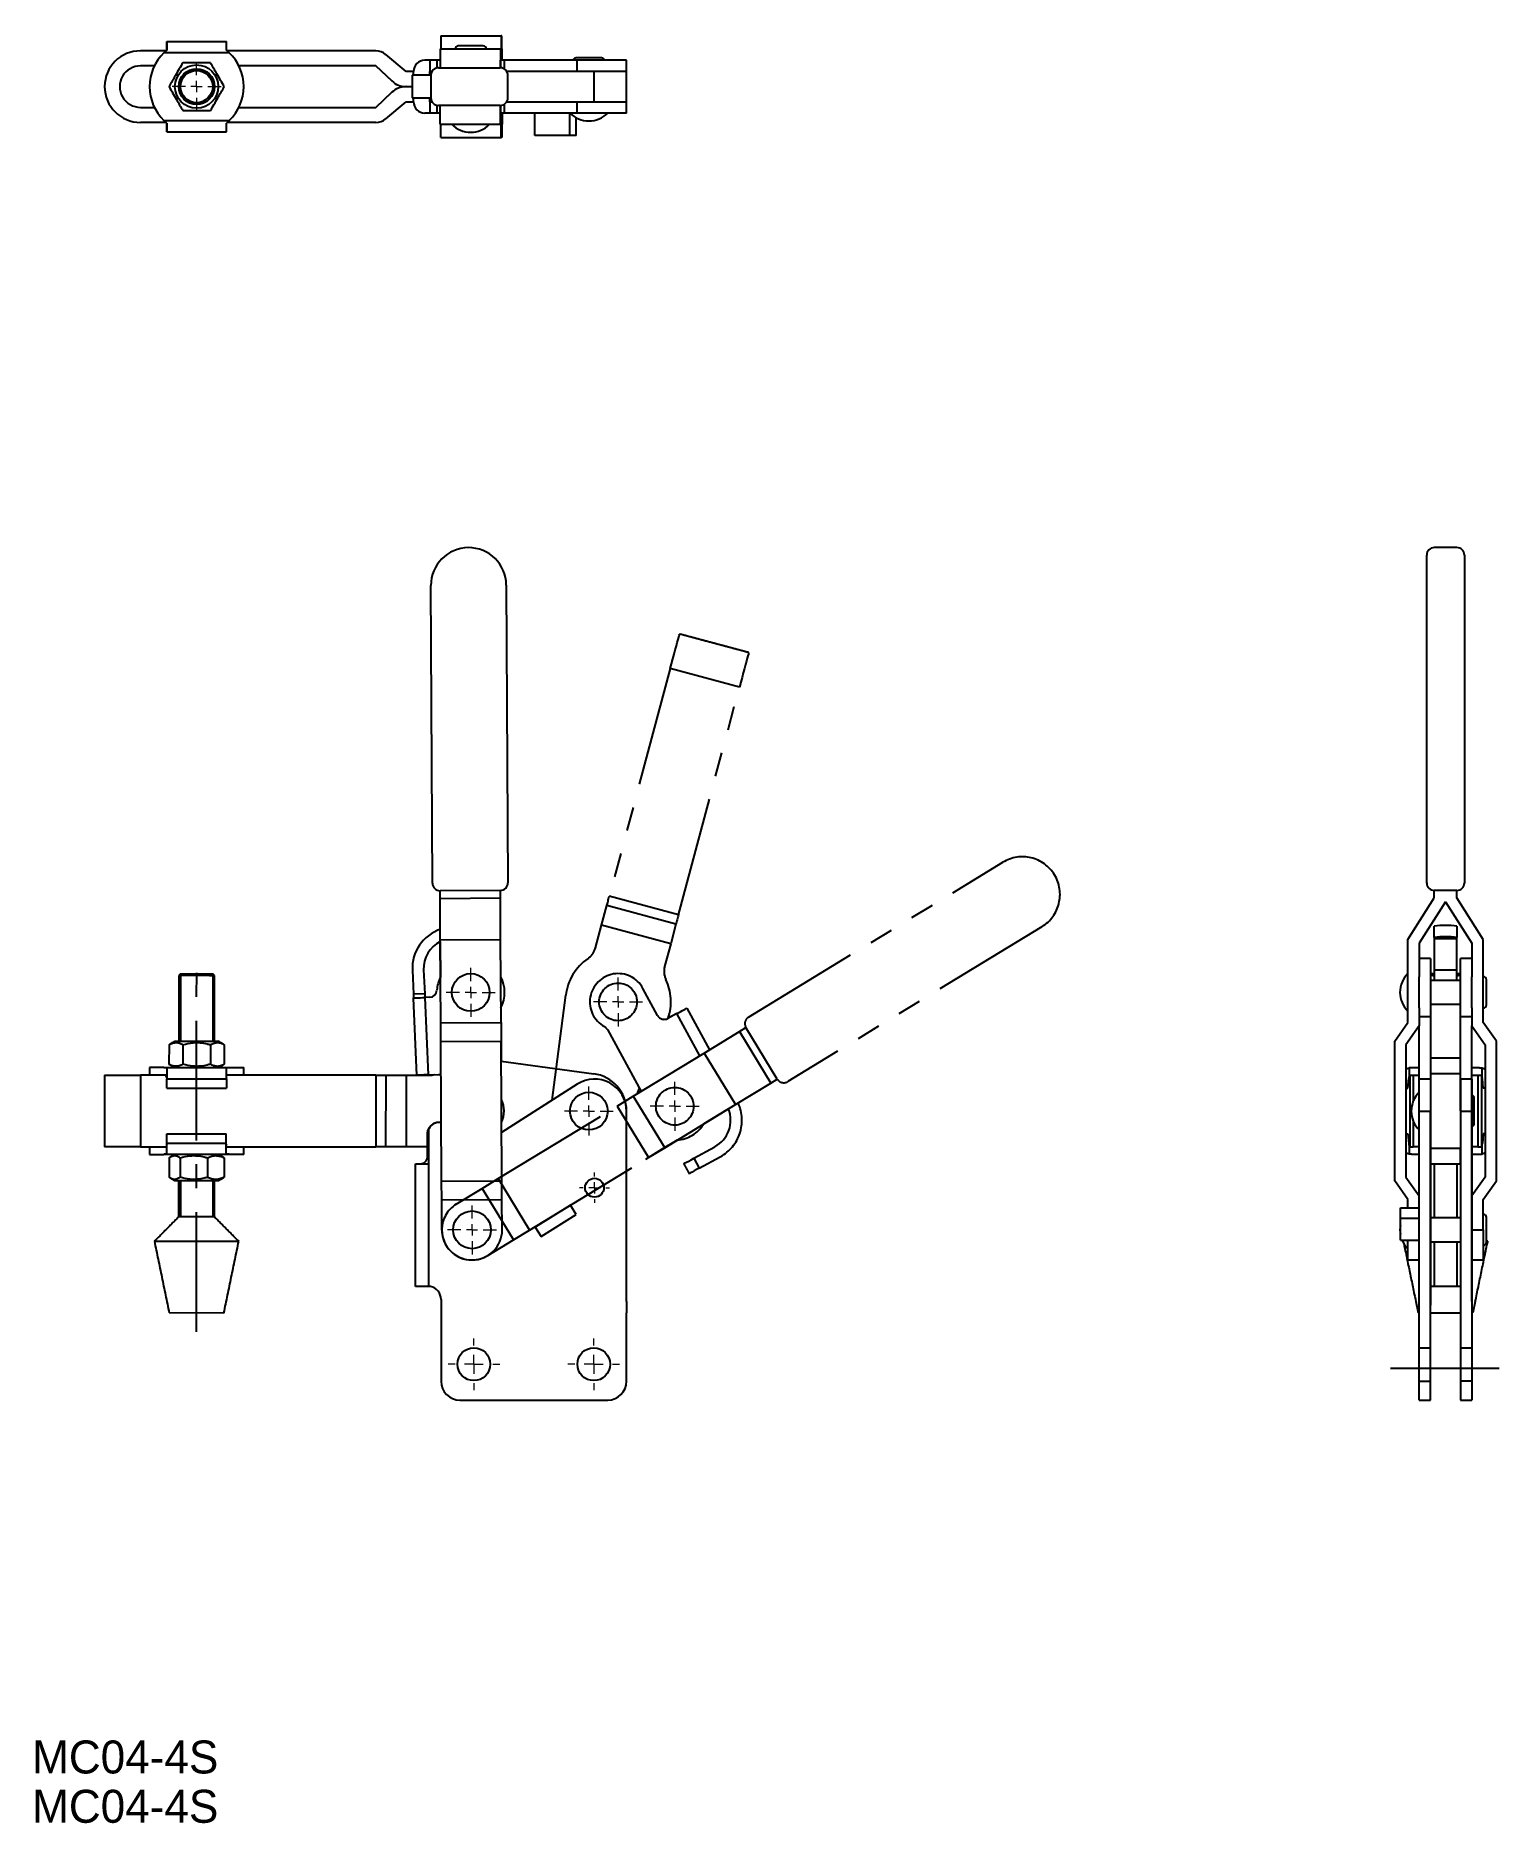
# Model space of a CAD drawing. Header units: millimetres. Extents: x 31 to 420, y 24 to 498.
import ezdxf

# ---------------------------------------------------------------- set-up
doc = ezdxf.new("R2010")
doc.units = ezdxf.units.MM
for name, pattern in [('CENTER', [50.8, 31.75, -6.35, 6.35, -6.35]), ('DASHED', [19.05, 12.7, -6.35]), ('PHANTOM', [63.5, 31.75, -6.35, 6.35, -6.35, 6.35, -6.35])]:
    doc.linetypes.add(name, pattern=pattern)
doc.layers.add('CENTER', color=1, linetype='CENTER')
doc.styles.get("Standard").update_dxf_attribs({"font": 'GOTHIC.TTF'})

msp = doc.modelspace()

# ---------------------------------------------------------------- texts
at = {"color": 7, "linetype": 'Continuous', "char_height": 8.75, "width": 416.2086, "attachment_point": 1}
for insert in [(30.19, 45.65), (30.19, 32.57)]:
    msp.add_mtext('MC04-4S', dxfattribs=dict(at, insert=insert))

# ---------------------------------------------------------------- blocks, each defined once
blk = doc.blocks.new('SW_CENTERMARKSYMBOL_0')
at = {"color": 0, "linetype": 'Continuous', "lineweight": 0}
for p, q in [((0, 3), (0, 6.5)), ((-3, 0), (-6.5, 0)), ((0, 0), (-1.5, 0)), ((0, 0), (0, 1.5)), ((0, 0), (0, -1.5)), ((0, 0), (1.5, 0)), ((3, 0), (6.5, 0)), ((0, -3), (0, -6.5))]:
    blk.add_line(p, q, dxfattribs=at)
blk = doc.blocks.new('SW_CENTERMARKSYMBOL_1')
at = {"color": 0, "linetype": 'Continuous', "lineweight": 0}
for p, q in [((0, 3), (0, 6.5)), ((-3, 0), (-6.5, 0)), ((0, 0), (-1.5, 0)), ((0, 0), (0, 1.5)), ((0, 0), (0, -1.5)), ((0, 0), (1.5, 0)), ((3, 0), (6.5, 0)), ((0, -3), (0, -6.5))]:
    blk.add_line(p, q, dxfattribs=at)
blk = doc.blocks.new('SW_CENTERMARKSYMBOL_2')
at = {"color": 0, "linetype": 'Continuous', "lineweight": 0}
for p, q in [((0, 3), (0, 6.5)), ((-3, 0), (-6.5, 0)), ((0, 0), (-1.5, 0)), ((0, 0), (0, 1.5)), ((0, 0), (0, -1.5)), ((0, 0), (1.5, 0)), ((3, 0), (6.5, 0)), ((0, -3), (0, -6.5))]:
    blk.add_line(p, q, dxfattribs=at)
blk = doc.blocks.new('SW_CENTERMARKSYMBOL_3')
at = {"color": 0, "linetype": 'Continuous', "lineweight": 0}
for p, q in [((-3, 0), (-4, 0)), ((0, 0), (-1.5, 0)), ((0, 3), (0, 4)), ((0, 0), (0, 1.5)), ((0, 0), (0, -1.5)), ((0, 0), (1.5, 0)), ((3, 0), (4, 0)), ((0, -3), (0, -4))]:
    blk.add_line(p, q, dxfattribs=at)
blk = doc.blocks.new('SW_CENTERMARKSYMBOL_4')
at = {"color": 0, "linetype": 'Continuous', "lineweight": 0}
for p, q in [((0, 5), (0, 6.85)), ((-5, 0), (-6.85, 0)), ((0, 0), (-2.5, 0)), ((0, 0), (0, 2.5)), ((0, 0), (0, -2.5)), ((0, 0), (2.5, 0)), ((5, 0), (6.85, 0)), ((0, -5), (0, -6.85))]:
    blk.add_line(p, q, dxfattribs=at)
blk = doc.blocks.new('SW_CENTERMARKSYMBOL_5')
at = {"color": 0, "linetype": 'Continuous', "lineweight": 0}
for p, q in [((0, 5), (0, 6.85)), ((-5, 0), (-6.85, 0)), ((0, 0), (-2.5, 0)), ((0, 0), (0, 2.5)), ((0, 0), (0, -2.5)), ((0, 0), (2.5, 0)), ((5, 0), (6.85, 0)), ((0, -5), (0, -6.85))]:
    blk.add_line(p, q, dxfattribs=at)

# ---------------------------------------------------------------- linework, layer by layer
at = {"color": 7, "linetype": 'Continuous'}
for p, q in [((65.72, 493.93), (58.93, 493.93)), ((58.93, 493.93), (58.93, 493.93)), ((82.52, 493.43), (65.17, 493.43)), ((65.96, 494.13), (65.95, 494.13)), ((65.96, 494.43), (65.96, 496.43)), ((65.96, 496.43), (65.96, 496.43)), ((65.96, 496.43), (65.96, 496.43)), ((65.96, 496.43), (81.73, 496.43)), ((65.96, 496.43), (65.96, 494.43)), ((65.96, 496.43), (65.96, 496.43)), ((65.96, 494.43), (65.96, 494.43)), ((65.96, 494.21), (65.96, 494.43)), ((65.96, 494.43), (65.96, 494.21)), ((65.96, 494.21), (65.96, 494.21)), ((65.96, 494.13), (65.96, 494.13)), ((121.43, 493.93), (81.96, 493.93)), ((138.51, 494.43), (138.47, 489.43)), ((138.51, 494.43), (154.51, 494.43)), ((138.65, 497.93), (138.62, 494.43)), ((138.65, 497.93), (154.65, 497.93)), ((149.91, 495.25), (143.26, 495.25)), ((154.51, 494.43), (154.47, 489.43)), ((154.62, 494.43), (154.51, 494.43)), ((154.65, 497.93), (154.62, 494.43)), ((154.85, 497.93), (154.65, 497.93)), ((154.87, 494.43), (154.85, 497.93)), ((154.92, 494.43), (154.87, 494.43)), ((154.92, 491.43), (154.92, 494.43)), ((62.62, 489.93), (58.93, 489.93)), ((70.18, 490.78), (70.18, 490.78)), ((121.43, 489.93), (85.07, 489.93)), ((125.65, 485.93), (121.43, 489.93)), ((121.43, 489.93), (125.65, 485.93)), ((129.43, 488.43), (124.01, 492.99)), ((135.69, 491.43), (134.4, 491.43)), ((135.69, 491.43), (135.69, 488.43)), ((137.6, 491.43), (135.69, 491.43)), ((138.48, 491.43), (137.6, 491.43)), ((137.6, 491.43), (137.6, 489.39)), ((138.01, 489.43), (154.01, 489.43)), ((154.01, 489.43), (154.43, 489.43)), ((154.5, 489.43), (154.51, 491.43)), ((154.51, 491.43), (154.56, 491.43)), ((155.58, 491.43), (154.56, 491.43)), ((155.41, 491.43), (154.63, 491.43)), ((174.83, 491.43), (155.58, 491.43)), ((181.24, 492.05), (174.59, 492.05)), ((174.83, 488.43), (174.83, 491.43)), ((187.92, 491.43), (174.83, 491.43)), ((187.92, 488.43), (187.92, 491.43)), ((66.52, 484.43), (66.51, 484.43)), ((125.65, 485.93), (125.65, 485.93)), ((131.4, 488.43), (129.43, 488.43)), ((129.43, 484.43), (129.43, 484.43)), ((129.43, 484.43), (131.08, 484.43)), ((136.01, 487.43), (131.08, 487.43)), ((134.09, 487.43), (134.08, 487.43)), ((134.36, 487.43), (134.09, 487.43)), ((135.64, 488.43), (135.64, 487.43)), ((136.27, 488.43), (135.69, 488.43)), ((179.25, 488.43), (156.16, 488.43)), ((156.43, 481.43), (156.43, 487.43)), ((179.25, 488.43), (179.25, 480.43)), ((187.92, 488.43), (179.25, 488.43)), ((121.43, 478.93), (125.65, 482.92)), ((125.65, 482.92), (121.43, 478.93)), ((124.01, 475.87), (129.43, 480.43)), ((125.65, 482.92), (125.65, 482.92)), ((129.43, 480.43), (131.4, 480.43)), ((131.08, 481.43), (136.01, 481.43)), ((134.08, 481.43), (134.09, 481.43)), ((134.09, 481.43), (134.36, 481.43)), ((135.64, 481.43), (135.64, 480.43)), ((135.69, 480.43), (135.69, 477.43)), ((135.69, 480.43), (136.27, 480.43)), ((137.6, 479.47), (137.6, 477.43)), ((154.01, 479.43), (138.01, 479.43)), ((138.51, 474.43), (138.47, 479.43)), ((154.43, 479.43), (154.01, 479.43)), ((154.51, 474.43), (154.47, 479.43)), ((154.5, 479.43), (154.51, 477.43)), ((156.16, 480.43), (179.25, 480.43)), ((174.83, 477.43), (174.83, 480.43)), ((179.25, 480.43), (187.92, 480.43)), ((187.92, 477.43), (187.92, 480.43)), ((58.93, 478.93), (62.62, 478.93)), ((65.72, 474.93), (58.93, 474.93)), ((58.93, 474.93), (58.93, 474.93)), ((65.17, 475.43), (82.52, 475.43)), ((65.95, 474.73), (65.96, 474.73)), ((65.96, 474.73), (65.96, 474.73)), ((65.96, 474.43), (65.96, 474.65)), ((65.96, 474.65), (65.96, 474.43)), ((65.96, 474.65), (65.96, 474.65)), ((65.96, 472.43), (65.96, 474.43)), ((65.96, 474.43), (65.96, 474.43)), ((65.96, 474.43), (65.96, 472.43)), ((70.18, 478.08), (70.18, 478.08)), ((121.43, 474.93), (81.96, 474.93)), ((85.07, 478.93), (121.43, 478.93)), ((135.69, 477.43), (134.4, 477.43)), ((137.6, 477.43), (135.69, 477.43)), ((138.48, 477.43), (137.6, 477.43)), ((138.51, 474.43), (154.51, 474.43)), ((138.65, 470.93), (138.62, 474.43)), ((154.51, 477.43), (154.56, 477.43)), ((154.62, 474.43), (154.51, 474.43)), ((155.58, 477.43), (154.56, 477.43)), ((154.65, 470.93), (154.62, 474.43)), ((155.41, 477.43), (154.63, 477.43)), ((154.87, 474.43), (154.85, 470.93)), ((154.92, 474.43), (154.87, 474.43)), ((154.92, 477.43), (154.92, 474.43)), ((174.83, 477.43), (155.58, 477.43)), ((163.58, 471.43), (163.58, 477.43)), ((172.91, 471.43), (172.91, 477.43)), ((174.6, 471.43), (174.6, 476.16)), ((187.92, 477.43), (174.83, 477.43)), ((65.96, 472.43), (65.96, 472.43)), ((65.96, 472.43), (65.96, 472.43)), ((65.96, 472.43), (81.73, 472.43)), ((65.96, 472.43), (65.96, 472.43)), ((138.65, 470.93), (154.65, 470.93)), ((154.85, 470.93), (154.65, 470.93)), ((172.91, 471.43), (163.58, 471.43)), ((174.6, 471.43), (172.91, 471.43)), ((400.26, 352.17), (400.26, 360.12)), ((400.26, 352.17), (400.26, 360.12)), ((410.26, 360.12), (410.26, 352.17)), ((410.26, 360.12), (410.26, 352.17)), ((136.43, 273.07), (136.01, 352.07)), ((136.43, 273.07), (136.01, 352.07)), ((156.01, 352.18), (156.43, 273.18)), ((156.01, 352.18), (156.43, 273.18)), ((400.26, 273.17), (400.26, 352.17)), ((400.26, 273.17), (400.26, 352.17)), ((410.26, 352.17), (410.26, 273.17)), ((410.26, 352.17), (410.26, 273.17)), ((154.44, 271.17), (138.44, 271.08)), ((154.44, 271.17), (138.44, 271.08)), ((138.45, 269.08), (138.44, 271.08)), ((138.45, 269.08), (138.44, 271.08)), ((154.45, 269.17), (154.44, 271.17)), ((154.45, 269.17), (154.44, 271.17)), ((400.26, 273.08), (400.26, 273.17)), ((400.26, 273.08), (400.26, 273.17)), ((408.26, 271.17), (402.26, 271.17)), ((402.26, 269.17), (402.26, 271.17)), ((408.26, 271.17), (402.26, 271.17)), ((402.26, 269.17), (402.26, 271.17)), ((408.26, 269.17), (408.26, 271.17)), ((408.26, 269.17), (408.26, 271.17)), ((410.26, 273.17), (410.26, 273.08)), ((410.26, 273.17), (410.26, 273.08)), ((138.45, 269.08), (154.45, 269.17)), ((138.45, 269.08), (154.45, 269.17)), ((138.51, 258.08), (138.45, 269.08)), ((154.51, 258.17), (154.45, 269.17)), ((395.26, 258.17), (402.26, 269.17)), ((395.26, 258.17), (402.26, 269.17)), ((405.26, 268.19), (398.26, 257.19)), ((405.26, 268.19), (412.26, 257.19)), ((405.26, 268.11), (405.26, 268.19)), ((405.26, 268.11), (405.26, 268.19)), ((415.26, 258.17), (408.26, 269.17)), ((415.26, 258.17), (408.26, 269.17)), ((402.26, 258.72), (402.26, 261.72)), ((402.26, 258.72), (402.26, 261.72)), ((408.26, 261.72), (408.26, 258.72)), ((408.26, 261.72), (408.26, 258.72)), ((138.51, 258.08), (154.51, 258.17)), ((138.51, 258.08), (154.51, 258.17)), ((138.62, 236.08), (138.51, 258.08)), ((138.62, 236.08), (138.51, 258.08)), ((138.51, 257.62), (138.51, 257.11)), ((138.51, 257.62), (138.51, 257.11)), ((138.51, 257.11), (138.56, 248.21)), ((154.62, 236.17), (154.51, 258.17)), ((395.26, 236.17), (395.26, 258.17)), ((395.26, 236.17), (395.26, 258.17)), ((398.26, 257.19), (398.26, 248.29)), ((398.26, 257.19), (398.26, 248.29)), ((402.26, 258.72), (402.26, 258.45)), ((402.26, 258.72), (402.26, 258.45)), ((402.26, 258.45), (408.26, 258.45)), ((402.26, 258.45), (402.26, 250.12)), ((402.26, 258.45), (402.26, 250.12)), ((408.26, 258.45), (408.26, 258.72)), ((408.26, 258.45), (408.26, 258.72)), ((408.26, 250.12), (408.26, 258.45)), ((408.26, 250.12), (408.26, 258.45)), ((412.26, 257.19), (412.26, 248.29)), ((412.26, 257.19), (412.26, 248.29)), ((415.26, 236.17), (415.26, 258.17)), ((415.26, 236.17), (415.26, 258.17)), ((401.26, 253.13), (401.26, 237.68)), ((401.26, 253.13), (401.26, 237.68)), ((409.26, 237.68), (409.26, 253.13)), ((409.26, 237.68), (409.26, 253.13)), ((131.09, 250), (131.36, 243.63)), ((131.09, 250), (131.36, 243.63)), ((134.09, 250.12), (134.36, 243.76)), ((134.09, 250.12), (134.36, 243.76)), ((398.26, 240.04), (398.26, 248.29)), ((398.26, 240.04), (398.26, 248.29)), ((402.26, 250.12), (408.26, 250.12)), ((402.26, 250.12), (402.26, 247.28)), ((402.26, 250.12), (402.26, 247.28)), ((408.26, 247.28), (408.26, 250.12)), ((408.26, 247.28), (408.26, 250.12)), ((412.26, 240.04), (412.26, 248.29)), ((412.26, 240.04), (412.26, 248.29)), ((416.08, 240.8), (416.08, 247.45)), ((416.08, 240.8), (416.08, 247.45)), ((134.36, 243.76), (131.36, 243.63)), ((134.36, 243.76), (131.36, 243.63)), ((131.4, 242.63), (131.4, 242.64)), ((131.4, 242.63), (131.4, 242.64)), ((132.27, 222.14), (131.4, 242.63)), ((132.27, 222.14), (131.4, 242.63)), ((135.69, 242.82), (134.4, 242.77)), ((135.69, 242.82), (134.4, 242.77)), ((134.4, 242.77), (135.27, 222.27)), ((134.4, 242.77), (135.27, 222.27)), ((398.26, 240.04), (398.26, 235.22)), ((398.26, 240.04), (398.26, 235.22)), ((401.26, 237.68), (398.26, 237.68)), ((401.26, 237.68), (398.26, 237.68)), ((401.26, 237.68), (401.26, 226.03)), ((401.26, 237.68), (401.26, 226.03)), ((412.26, 237.68), (409.26, 237.68)), ((409.26, 226.03), (409.26, 237.68)), ((412.26, 237.68), (409.26, 237.68)), ((409.26, 226.03), (409.26, 237.68)), ((412.26, 240.04), (412.26, 235.22)), ((412.26, 240.04), (412.26, 235.22)), ((138.62, 236.08), (154.62, 236.17)), ((138.65, 231.08), (138.62, 236.08)), ((138.65, 231.08), (138.62, 236.08)), ((154.62, 236.17), (154.63, 235.22)), ((154.63, 235.22), (154.66, 230.22)), ((154.63, 235.22), (154.66, 230.22)), ((391.76, 231.17), (395.26, 236.17)), ((391.76, 231.17), (395.26, 236.17)), ((398.26, 235.22), (394.76, 230.22)), ((398.26, 235.21), (398.26, 235.22)), ((398.26, 235.21), (398.26, 235.22)), ((398.26, 221.13), (398.26, 235.21)), ((398.26, 221.12), (398.26, 235.21)), ((412.26, 235.22), (415.76, 230.22)), ((412.26, 235.21), (412.26, 235.22)), ((412.26, 235.21), (412.26, 235.22)), ((412.26, 221.13), (412.26, 235.21)), ((412.26, 221.12), (412.26, 235.21)), ((418.76, 231.17), (415.26, 236.17)), ((418.76, 231.17), (415.26, 236.17)), ((66.52, 230.25), (66.51, 225.07)), ((66.52, 230.25), (66.51, 225.07)), ((70.18, 230.25), (70.18, 225.07)), ((70.18, 230.25), (70.18, 225.07)), ((77.51, 230.24), (77.51, 225.07)), ((77.51, 230.24), (77.51, 225.07)), ((81.18, 230.24), (81.18, 225.07)), ((81.18, 230.24), (81.18, 225.07)), ((138.65, 231.08), (154.65, 231.17)), ((138.65, 231.08), (154.65, 231.17)), ((138.85, 194.08), (138.65, 231.08)), ((138.85, 194.08), (138.65, 231.08)), ((154.85, 194.17), (154.65, 231.17)), ((154.85, 194.17), (154.65, 231.17)), ((154.66, 230.22), (154.68, 225.85)), ((154.66, 230.22), (154.68, 225.85)), ((391.76, 194.17), (391.76, 231.17)), ((391.76, 194.17), (391.76, 231.17)), ((394.76, 230.22), (394.76, 195.11)), ((394.76, 230.22), (394.76, 195.11)), ((415.76, 230.22), (415.76, 195.11)), ((415.76, 230.22), (415.76, 195.11)), ((418.76, 194.17), (418.76, 231.17)), ((418.76, 194.17), (418.76, 231.17)), ((65.17, 224.16), (82.52, 224.16)), ((65.17, 224.16), (82.52, 224.16)), ((154.68, 225.85), (179.25, 222.54)), ((154.68, 225.85), (179.25, 222.54)), ((395.56, 224.07), (395.56, 221.56)), ((395.56, 224.07), (395.56, 221.56)), ((401.26, 226.03), (401.26, 222.54)), ((401.26, 226.03), (401.26, 222.54)), ((409.26, 222.54), (409.26, 226.03)), ((409.26, 222.54), (409.26, 226.03)), ((414.96, 221.56), (414.96, 224.07)), ((414.96, 221.56), (414.96, 224.07)), ((58.93, 222.16), (58.93, 203.16)), ((65.72, 222.16), (58.93, 222.16)), ((58.93, 222.16), (58.93, 203.16)), ((65.72, 222.16), (58.93, 222.16)), ((65.96, 221.16), (81.73, 221.16)), ((65.96, 218.76), (65.96, 221.16)), ((65.96, 218.76), (65.96, 221.16)), ((65.96, 218.76), (81.73, 218.76)), ((65.96, 218.76), (81.73, 218.76)), ((81.73, 221.16), (81.73, 218.76)), ((81.73, 221.16), (81.73, 218.76)), ((121.43, 222.14), (81.97, 222.16)), ((121.43, 222.14), (81.97, 222.16)), ((121.43, 222.14), (121.43, 203.14)), ((121.43, 222.14), (121.43, 203.14)), ((124.01, 222.14), (124, 203.14)), ((124.01, 222.14), (124, 203.14)), ((124.01, 222.14), (129.43, 222.14)), ((124.01, 222.14), (129.43, 222.14)), ((129.43, 222.14), (129.43, 203.14)), ((129.43, 222.14), (135.64, 222.14)), ((129.43, 222.14), (129.43, 203.14)), ((129.43, 222.14), (135.64, 222.14)), ((135.27, 222.27), (137.99, 222.38)), ((135.27, 222.27), (137.99, 222.38)), ((135.27, 222.27), (137.06, 222.34)), ((135.27, 222.27), (137.06, 222.34)), ((174.83, 219.79), (154.78, 206.93)), ((394.76, 218.76), (395.26, 218.76)), ((394.76, 218.76), (395.26, 218.76)), ((395.26, 218.76), (395.48, 221.24)), ((395.26, 218.76), (395.48, 221.24)), ((395.76, 222.14), (395.76, 222.16)), ((395.76, 222.14), (395.76, 222.16)), ((395.76, 222.14), (395.76, 203.14)), ((395.76, 222.14), (395.76, 203.14)), ((396.7, 222.14), (398.26, 222.14)), ((396.7, 222.14), (396.7, 215.33)), ((396.7, 222.14), (396.7, 215.33)), ((398.26, 222.38), (398.26, 222.38)), ((398.26, 222.27), (398.26, 222.38)), ((398.26, 222.38), (398.26, 222.38)), ((398.26, 222.27), (398.26, 222.38)), ((398.26, 212.63), (398.26, 221.13)), ((398.26, 212.62), (398.26, 221.12)), ((409.26, 222.54), (401.26, 222.54)), ((401.26, 222.54), (401.26, 212.63)), ((401.26, 222.54), (401.26, 212.46)), ((409.26, 212.66), (409.26, 222.54)), ((409.26, 221.12), (409.26, 212.62)), ((412.26, 222.38), (412.26, 222.38)), ((412.26, 222.27), (412.26, 222.38)), ((412.26, 222.38), (412.26, 222.38)), ((412.26, 222.27), (412.26, 222.38)), ((412.26, 222.14), (413.82, 222.14)), ((412.26, 222.14), (413.82, 222.14)), ((412.26, 212.63), (412.26, 221.13)), ((412.26, 221.12), (412.26, 212.62)), ((413.82, 222.14), (413.82, 203.14)), ((413.82, 222.14), (413.82, 203.14)), ((414.76, 222.14), (414.76, 222.16)), ((414.76, 222.14), (414.76, 222.16)), ((414.76, 222.14), (414.76, 203.14)), ((414.76, 222.14), (414.76, 203.14)), ((415.26, 218.76), (415.04, 221.24)), ((415.26, 218.76), (415.04, 221.24)), ((415.76, 218.76), (415.26, 218.76)), ((415.76, 218.76), (415.26, 218.76)), ((409.26, 218.01), (409.26, 218.01)), ((409.26, 216.94), (409.26, 216.94)), ((412.88, 215.95), (412.88, 215.96)), ((412.88, 215.95), (412.88, 215.96)), ((412.88, 209.3), (412.88, 215.95)), ((412.88, 209.3), (412.88, 215.95)), ((187.92, 162.13), (187.92, 212.63)), ((396.7, 209.93), (396.7, 203.14)), ((396.7, 209.93), (396.7, 203.14)), ((398.26, 162.13), (398.26, 212.63)), ((398.26, 212.63), (401.26, 212.63)), ((398.26, 140.97), (398.26, 212.62)), ((401.26, 212.63), (401.26, 161.13)), ((401.26, 140.97), (401.26, 212.46)), ((409.26, 212.63), (412.26, 212.63)), ((409.26, 212.63), (409.26, 161.13)), ((409.26, 212.62), (409.26, 140.97)), ((409.26, 209.48), (409.26, 208.17)), ((412.26, 162.13), (412.26, 212.63)), ((412.26, 212.62), (412.26, 140.97)), ((65.96, 204.16), (65.96, 206.56)), ((65.96, 206.56), (81.72, 206.56)), ((65.96, 204.16), (65.96, 206.56)), ((65.96, 206.56), (81.72, 206.56)), ((65.96, 204.16), (81.72, 204.16)), ((81.72, 204.16), (81.72, 206.56)), ((81.72, 204.16), (81.72, 206.56)), ((135.12, 200.63), (135.12, 206.61)), ((135.44, 198.62), (135.44, 207.95)), ((135.44, 198.62), (135.44, 207.95)), ((394.76, 206.56), (395.26, 206.56)), ((394.76, 206.56), (395.26, 206.56)), ((394.76, 206.56), (395.26, 206.56)), ((394.76, 206.56), (395.26, 206.56)), ((395.26, 206.56), (395.48, 204.07)), ((395.26, 206.56), (395.26, 206.56)), ((395.26, 206.56), (395.48, 204.07)), ((395.26, 206.56), (395.48, 204.07)), ((395.26, 206.56), (395.26, 206.56)), ((395.26, 206.56), (395.48, 204.07)), ((395.48, 204.07), (395.48, 204.07)), ((395.48, 204.07), (395.48, 204.07)), ((398.26, 204.13), (398.26, 205.13)), ((398.26, 204.12), (398.26, 205.13)), ((409.26, 208.17), (409.26, 204.12)), ((412.26, 208.51), (412.26, 208.17)), ((412.26, 205.13), (412.26, 208.51)), ((412.26, 208.17), (412.26, 204.12)), ((412.26, 204.13), (412.26, 205.13)), ((415.26, 206.56), (415.04, 204.07)), ((415.04, 204.07), (415.26, 206.56)), ((415.26, 206.56), (415.04, 204.07)), ((415.04, 204.07), (415.26, 206.56)), ((415.04, 204.07), (415.04, 204.07)), ((415.04, 204.07), (415.04, 204.07)), ((415.26, 206.56), (415.26, 206.56)), ((415.26, 206.56), (415.76, 206.56)), ((415.76, 206.56), (415.26, 206.56)), ((415.76, 206.56), (415.26, 206.56)), ((415.26, 206.56), (415.26, 206.56)), ((415.26, 206.56), (415.76, 206.56)), ((58.93, 203.16), (65.72, 203.16)), ((58.93, 203.16), (65.72, 203.16)), ((82.51, 201.16), (65.16, 201.16)), ((82.51, 201.16), (65.16, 201.16)), ((66.56, 200.25), (66.55, 195.07)), ((66.56, 200.25), (66.55, 195.07)), ((69.45, 200.25), (69.45, 195.07)), ((69.45, 200.25), (69.45, 195.07)), ((76.74, 200.24), (76.73, 195.07)), ((76.74, 200.24), (76.73, 195.07)), ((81.12, 200.24), (81.12, 195.07)), ((81.12, 200.24), (81.12, 195.07)), ((81.96, 203.16), (121.43, 203.14)), ((81.96, 203.16), (121.43, 203.14)), ((129.43, 203.14), (124, 203.14)), ((129.43, 203.14), (124, 203.14)), ((135.12, 203.14), (129.43, 203.14)), ((134.49, 203.14), (129.43, 203.14)), ((395.56, 203.75), (395.56, 201.24)), ((395.56, 203.75), (395.56, 201.24)), ((398.26, 203.14), (396.7, 203.14)), ((398.26, 203.14), (396.7, 203.14)), ((409.26, 202.71), (401.26, 202.71)), ((409.26, 202.71), (401.26, 202.71)), ((409.26, 198.76), (409.26, 202.71)), ((413.82, 203.14), (412.26, 203.14)), ((413.82, 203.14), (412.26, 203.14)), ((414.96, 201.24), (414.96, 203.75)), ((414.96, 201.24), (414.96, 203.75)), ((131.92, 166.13), (131.92, 198.63)), ((131.92, 198.63), (133.12, 198.63)), ((131.92, 198.62), (131.92, 198.63)), ((131.92, 198.63), (133.12, 198.63)), ((131.92, 166.12), (131.92, 198.62)), ((131.92, 198.62), (135.44, 198.62)), ((131.92, 166.12), (131.92, 198.62)), ((131.92, 198.62), (135.44, 198.62)), ((135.44, 166.12), (135.44, 198.62)), ((135.44, 166.12), (135.44, 198.62)), ((187.92, 162.13), (187.92, 196.74)), ((187.92, 162.13), (187.92, 196.74)), ((394.76, 195.11), (398.26, 190.11)), ((394.76, 195.11), (398.26, 190.11)), ((402.26, 198.64), (402.26, 184.28)), ((404.4, 198.64), (404.4, 198.62)), ((408.26, 198.64), (408.26, 184.28)), ((409.26, 198.64), (409.26, 198.76)), ((409.26, 198.62), (409.26, 198.64)), ((415.76, 195.11), (412.26, 190.11)), ((415.76, 195.11), (412.26, 190.12)), ((138.85, 194.08), (154.85, 194.17)), ((138.85, 194.08), (154.85, 194.17)), ((138.87, 189.08), (138.85, 194.08)), ((138.87, 189.08), (138.85, 194.08)), ((154.87, 189.17), (154.85, 194.17)), ((154.87, 189.17), (154.85, 194.17)), ((395.26, 189.17), (391.76, 194.17)), ((391.76, 194.08), (391.76, 194.17)), ((391.76, 194.08), (391.76, 194.17)), ((415.26, 189.17), (418.76, 194.17)), ((418.76, 194.08), (418.76, 194.17)), ((418.76, 194.08), (418.76, 194.17)), ((138.87, 189.08), (154.87, 189.17)), ((138.87, 189.08), (154.87, 189.17)), ((138.92, 181.08), (138.87, 189.08)), ((138.92, 181.08), (138.87, 189.08)), ((154.92, 181.17), (154.87, 189.17)), ((154.92, 181.17), (154.87, 189.17)), ((173.05, 187.7), (163.72, 181.87)), ((165.27, 179.39), (174.6, 185.22)), ((174.6, 185.22), (173.05, 187.7)), ((393.26, 184.24), (393.26, 186.95)), ((393.26, 186.95), (398.26, 186.95)), ((395.26, 187.94), (395.26, 189.17)), ((395.26, 186.95), (395.26, 189.17)), ((415.26, 181.17), (415.26, 189.17)), ((415.26, 181.17), (415.26, 189.17)), ((163.72, 181.87), (165.27, 179.39)), ((393.26, 184.24), (398.26, 184.24)), ((393.26, 178.41), (393.26, 184.24)), ((412.26, 181.17), (415.26, 181.17)), ((412.26, 181.17), (415.26, 181.17)), ((415.26, 181.17), (415.26, 173.13)), ((415.26, 181.17), (415.26, 173.13)), ((416.08, 177.8), (416.08, 184.45)), ((416.08, 177.8), (416.08, 184.45)), ((393.26, 178.41), (398.26, 178.41)), ((395.26, 173.13), (395.26, 178.41)), ((395.26, 173.13), (395.26, 178.41)), ((402.26, 177.98), (402.26, 166.13)), ((408.26, 177.98), (408.26, 166.13)), ((135.22, 166.13), (131.92, 166.13)), ((135.22, 166.13), (134.92, 166.13)), ((135.44, 166.12), (135.44, 166.12)), ((135.44, 166.12), (135.44, 166.12)), ((401.36, 166.12), (401.26, 166.12)), ((409.16, 166.12), (401.36, 166.12)), ((402.26, 166.13), (401.55, 166.13)), ((408.26, 166.13), (402.26, 166.13)), ((408.97, 166.13), (408.26, 166.13)), ((409.26, 166.12), (409.16, 166.12)), ((138.72, 162.63), (138.72, 162.13)), ((138.72, 162.63), (138.72, 162.13)), ((138.72, 162.62), (138.72, 140.97)), ((138.72, 162.13), (138.72, 159.13)), ((138.72, 162.13), (138.72, 159.13)), ((187.92, 162.13), (187.92, 159.13)), ((187.92, 162.13), (187.92, 159.13)), ((397.37, 162.13), (398, 159.13)), ((413.15, 162.13), (412.52, 159.13)), ((81.08, 159.06), (66.58, 159.07)), ((81.08, 159.06), (66.58, 159.07)), ((187.92, 140.97), (187.92, 159.13)), ((401.26, 159.07), (409.26, 159.07)), ((398.26, 135.97), (398.26, 140.97)), ((401.26, 135.97), (401.26, 140.97)), ((409.26, 140.97), (409.26, 135.97)), ((412.26, 140.97), (412.26, 135.97)), ((143.72, 135.97), (182.92, 135.97)), ((398.26, 135.97), (401.26, 135.97)), ((409.26, 135.97), (412.26, 135.97))]:
    msp.add_line(p, q, dxfattribs=at)
at = {"color": 3, "linetype": 'PHANTOM'}
for p, q in [((199.54, 330.02), (183.36, 269.65)), ((217.89, 325.1), (199.54, 330.02)), ((201.71, 264.73), (217.89, 325.1)), ((220.28, 237.53), (287.74, 278.64)), ((181.29, 261.92), (182.69, 267.16)), ((201.05, 262.24), (182.69, 267.16)), ((201.71, 264.73), (183.36, 269.65)), ((179.68, 255.92), (181.29, 261.92)), ((199.64, 257), (181.29, 261.92)), ((201.05, 262.24), (199.64, 257)), ((298.15, 261.56), (230.69, 220.45)), ((199.64, 257), (198.04, 251.01)), ((168.21, 215.54), (171.8, 243.39)), ((196.17, 238.01), (192.27, 245.19)), ((201.28, 238.51), (198.88, 237.21)), ((201.28, 238.51), (199, 237.27)), ((207.35, 227.32), (201.28, 238.51)), ((203.91, 239.94), (209.92, 228.88)), ((182.85, 234.24), (191.77, 217.82)), ((208.51, 228.02), (217.9, 233.75)), ((217.9, 233.75), (219.61, 234.79)), ((217.9, 233.75), (226.23, 220.08)), ((227.94, 221.12), (219.61, 234.79)), ((189.72, 216.57), (208.51, 228.02)), ((208.51, 228.02), (216.84, 214.36)), ((191.29, 218.7), (190.63, 217.13)), ((216.84, 214.36), (226.23, 220.08)), ((226.23, 220.08), (227.94, 221.12)), ((153.86, 194.72), (185.45, 213.97)), ((185.45, 213.97), (189.72, 216.57)), ((185.45, 213.97), (193.78, 200.31)), ((189.72, 216.57), (198.05, 202.91)), ((198.05, 202.91), (216.84, 214.36)), ((214.95, 213.21), (208.4, 209.22)), ((201.36, 204.93), (197.24, 202.42)), ((162.18, 181.06), (193.78, 200.31)), ((197.24, 202.42), (192.97, 199.82)), ((193.78, 200.31), (198.05, 202.91)), ((205.74, 200.11), (211.36, 203.16)), ((205.74, 200.11), (207.17, 197.47)), ((207.17, 197.47), (212.79, 200.53)), ((149.59, 192.12), (153.86, 194.72)), ((153.86, 194.72), (162.18, 181.06)), ((142.75, 187.96), (149.59, 192.12)), ((149.59, 192.12), (157.91, 178.46)), ((157.91, 178.46), (162.18, 181.06)), ((151.08, 174.29), (157.91, 178.46))]:
    msp.add_line(p, q, dxfattribs=at)
at = {"color": 3, "linetype": 'Continuous'}
for p, q in [((69.59, 249.07), (69.59, 231.19)), ((78.12, 249.06), (78.12, 231.19)), ((69.59, 194.16), (69.59, 184.65)), ((78.12, 194.16), (78.12, 184.56))]:
    msp.add_line(p, q, dxfattribs=at)
at = {"color": 3, "linetype": 'DASHED'}
for p, q in [((398.26, 149.82), (401.26, 149.82)), ((409.26, 149.82), (412.26, 149.82)), ((398.26, 140.97), (401.26, 140.97)), ((412.26, 140.97), (409.26, 140.97))]:
    msp.add_line(p, q, dxfattribs=at)
at = {"color": 7, "linetype": 'Continuous', "flags": 128}
for points in [[(65.95, 494.13), (65.95, 494.6), (65.95, 495.05), (65.95, 495.44), (65.95, 495.78), (65.96, 496.06), (65.96, 496.26), (65.96, 496.39), (65.96, 496.43)], [(65.96, 494.13), (65.96, 494.6), (65.96, 495.05), (65.96, 495.44), (65.96, 495.78), (65.96, 496.06), (65.96, 496.26), (65.96, 496.39), (65.96, 496.43)], [(81.73, 494.13), (81.73, 494.6), (81.73, 495.05), (81.73, 495.44), (81.73, 495.78), (81.73, 496.06), (81.73, 496.26), (81.73, 496.39), (81.73, 496.43)], [(65.95, 474.73), (65.95, 474.25), (65.95, 473.81), (65.95, 473.41), (65.95, 473.07), (65.96, 472.8), (65.96, 472.59), (65.96, 472.47), (65.96, 472.43)], [(65.96, 474.73), (65.96, 474.25), (65.96, 473.81), (65.96, 473.41), (65.96, 473.07), (65.96, 472.8), (65.96, 472.59), (65.96, 472.47), (65.96, 472.43)], [(81.73, 472.43), (81.73, 472.47), (81.73, 472.59), (81.73, 472.8), (81.73, 473.07), (81.73, 473.41), (81.73, 473.81), (81.73, 474.25), (81.73, 474.73)], [(73.85, 248.57), (72.92, 248.57), (72.03, 248.57), (71.21, 248.57), (70.49, 248.57), (69.89, 248.57), (69.45, 248.57), (69.18, 248.57), (69.09, 248.57)], [(73.85, 248.57), (72.92, 248.57), (72.03, 248.57), (71.21, 248.57), (70.49, 248.57), (69.89, 248.57), (69.45, 248.57), (69.18, 248.57), (69.09, 248.57)], [(69.59, 249.07), (69.64, 249.07), (69.86, 249.07), (70.24, 249.07), (70.76, 249.07), (71.42, 249.07), (72.17, 249.07), (73, 249.07), (73.85, 249.07)], [(69.59, 249.07), (69.61, 249.07), (69.8, 249.07), (70.16, 249.07), (70.69, 249.07), (71.35, 249.07), (72.12, 249.07), (72.97, 249.07), (73.85, 249.07)], [(73.85, 249.07), (74.71, 249.07), (75.53, 249.07), (76.29, 249.06), (76.94, 249.06), (77.47, 249.06), (77.85, 249.06), (78.07, 249.06), (78.12, 249.06)], [(73.85, 249.07), (74.74, 249.07), (75.59, 249.07), (76.36, 249.06), (77.02, 249.06), (77.55, 249.06), (77.91, 249.06), (78.09, 249.06), (78.12, 249.06)], [(78.62, 248.56), (78.52, 248.56), (78.25, 248.56), (77.81, 248.56), (77.22, 248.56), (76.5, 248.57), (75.68, 248.57), (74.78, 248.57), (73.85, 248.57)], [(78.62, 248.56), (78.52, 248.56), (78.25, 248.56), (77.81, 248.56), (77.22, 248.56), (76.5, 248.57), (75.68, 248.57), (74.78, 248.57), (73.85, 248.57)], [(401.26, 249.07), (401.34, 249.07), (401.76, 249.06), (402.26, 249.06)], [(402.26, 249.07), (401.76, 249.07), (401.34, 249.07), (401.26, 249.07)], [(401.26, 249.07), (401.37, 249.07), (401.81, 249.06), (402.26, 249.06)], [(402.26, 249.07), (401.81, 249.07), (401.37, 249.07), (401.26, 249.07)], [(402.26, 248.56), (401.89, 248.56), (401.3, 248.57), (401.26, 248.57)], [(402.26, 248.56), (401.89, 248.56), (401.3, 248.57), (401.26, 248.57)], [(408.26, 249.06), (408.49, 249.06), (408.99, 249.07), (409.26, 249.07)], [(409.26, 249.07), (408.99, 249.07), (408.49, 249.07), (408.26, 249.07)], [(408.26, 249.06), (408.71, 249.06), (409.15, 249.07), (409.26, 249.07)], [(409.26, 249.07), (409.15, 249.07), (408.71, 249.07), (408.26, 249.07)], [(409.26, 248.57), (409.22, 248.57), (408.63, 248.56), (408.26, 248.56)], [(409.26, 248.57), (409.22, 248.57), (408.63, 248.56), (408.26, 248.56)], [(131.36, 243.63), (131.37, 243.43), (131.38, 243.25), (131.38, 243.07), (131.39, 242.92), (131.39, 242.8), (131.4, 242.71), (131.4, 242.65), (131.4, 242.64)], [(131.36, 243.63), (131.37, 243.43), (131.38, 243.25), (131.38, 243.07), (131.39, 242.92), (131.39, 242.8), (131.4, 242.71), (131.4, 242.65), (131.4, 242.64)], [(131.4, 242.64), (131.46, 242.64), (131.63, 242.65), (131.91, 242.66), (132.28, 242.68), (132.73, 242.7), (133.25, 242.72), (133.81, 242.74), (134.4, 242.77)], [(131.4, 242.64), (131.46, 242.64), (131.63, 242.65), (131.91, 242.66), (132.28, 242.68), (132.73, 242.7), (133.25, 242.72), (133.81, 242.74), (134.4, 242.77)], [(134.36, 243.76), (134.36, 243.56), (134.37, 243.37), (134.38, 243.2), (134.39, 243.05), (134.39, 242.92), (134.4, 242.83), (134.4, 242.78), (134.4, 242.77)], [(134.36, 243.76), (134.36, 243.56), (134.37, 243.37), (134.38, 243.2), (134.39, 243.05), (134.39, 242.92), (134.4, 242.83), (134.4, 242.78), (134.4, 242.77)], [(68.1, 231.16), (68.19, 231.16), (68.44, 231.16), (68.87, 231.16), (69.44, 231.16), (70.15, 231.16), (70.97, 231.16), (71.88, 231.16), (72.85, 231.16), (73.85, 231.16), (74.85, 231.16), (75.81, 231.16), (76.72, 231.16), (77.54, 231.16), (78.25, 231.16), (78.83, 231.16), (79.25, 231.16), (79.51, 231.16), (79.6, 231.16), (79.6, 231.16)], [(68.1, 231.16), (68.1, 231.16), (68.24, 231.16), (68.56, 231.16), (69.05, 231.16), (69.69, 231.16), (70.47, 231.16), (71.35, 231.16), (72.32, 231.16), (73.33, 231.16), (74.36, 231.16), (75.38, 231.16), (76.34, 231.16), (77.23, 231.16), (78, 231.16), (78.65, 231.16), (79.14, 231.16), (79.45, 231.16), (79.59, 231.16), (79.6, 231.16)], [(65.17, 224.16), (64.13, 224.16), (63.23, 224.16), (62.5, 224.16), (61.94, 224.16), (61.56, 224.16), (61.37, 224.16), (61.35, 224.16)], [(65.17, 224.16), (64.13, 224.16), (63.23, 224.16), (62.5, 224.16), (61.94, 224.16), (61.56, 224.16), (61.37, 224.16), (61.35, 224.16)], [(65.96, 224.08), (65.96, 223.92), (65.96, 223.69), (65.96, 223.38), (65.96, 223.02), (65.96, 222.6), (65.96, 222.14), (65.96, 221.66), (65.96, 221.16)], [(65.96, 224.08), (65.96, 223.92), (65.96, 223.69), (65.96, 223.38), (65.96, 223.02), (65.96, 222.6), (65.96, 222.14), (65.96, 221.66), (65.96, 221.16)], [(81.73, 221.16), (81.73, 221.65), (81.73, 222.14), (81.73, 222.6), (81.73, 223.01), (81.73, 223.38), (81.73, 223.68), (81.73, 223.92), (81.73, 224.07)], [(81.73, 221.16), (81.73, 221.65), (81.73, 222.14), (81.73, 222.6), (81.73, 223.01), (81.73, 223.38), (81.73, 223.68), (81.73, 223.92), (81.73, 224.07)], [(82.52, 224.16), (83.56, 224.16), (84.46, 224.16), (85.19, 224.16), (85.75, 224.16), (86.13, 224.16), (86.32, 224.16), (86.35, 224.16)], [(82.52, 224.16), (83.56, 224.16), (84.46, 224.16), (85.19, 224.16), (85.75, 224.16), (86.13, 224.16), (86.32, 224.16), (86.35, 224.16)], [(394.76, 223.75), (395.08, 223.92), (395.56, 224.07)], [(394.76, 223.75), (395.08, 223.92), (395.56, 224.07)], [(396.26, 224.16), (397.4, 224.16), (398.26, 224.16)], [(396.26, 224.16), (397.4, 224.16), (398.26, 224.16)], [(412.26, 224.16), (413.12, 224.16), (414.26, 224.16)], [(412.26, 224.16), (413.12, 224.16), (414.26, 224.16)], [(414.96, 224.07), (415.43, 223.92), (415.76, 223.75)], [(414.96, 224.07), (415.43, 223.92), (415.76, 223.75)], [(49.43, 222.17), (49.46, 222.17), (49.63, 222.17), (49.98, 222.17), (50.5, 222.17), (51.17, 222.17), (51.99, 222.17), (52.94, 222.17), (54, 222.17), (55.15, 222.16), (56.37, 222.16), (57.64, 222.16), (58.93, 222.16)], [(49.43, 222.17), (49.53, 222.17), (49.82, 222.17), (50.29, 222.17), (50.94, 222.17), (51.75, 222.17), (52.71, 222.17), (53.8, 222.17), (54.99, 222.16), (56.26, 222.16), (57.58, 222.16), (58.93, 222.16)], [(121.43, 222.14), (121.78, 222.14), (122.13, 222.14), (122.47, 222.14), (122.8, 222.14), (123.13, 222.14), (123.44, 222.14), (123.73, 222.14), (124.01, 222.14)], [(121.43, 222.14), (121.78, 222.14), (122.13, 222.14), (122.47, 222.14), (122.8, 222.14), (123.13, 222.14), (123.44, 222.14), (123.73, 222.14), (124.01, 222.14)], [(135.27, 222.27), (134.68, 222.24), (134.12, 222.22), (133.6, 222.2), (133.15, 222.18), (132.77, 222.16), (132.5, 222.15), (132.33, 222.14), (132.27, 222.14)], [(135.27, 222.27), (134.68, 222.24), (134.12, 222.22), (133.6, 222.2), (133.15, 222.18), (132.77, 222.16), (132.5, 222.15), (132.33, 222.14), (132.27, 222.14)], [(137.99, 222.38), (138.38, 222.36), (138.7, 222.29)], [(137.99, 222.38), (138.38, 222.36), (138.7, 222.29)], [(65.95, 201.24), (65.95, 201.4), (65.95, 201.63), (65.95, 201.94), (65.95, 202.3), (65.96, 202.72), (65.96, 203.18), (65.96, 203.66), (65.96, 204.16)], [(65.95, 201.24), (65.95, 201.4), (65.95, 201.63), (65.95, 201.94), (65.95, 202.3), (65.96, 202.72), (65.96, 203.18), (65.96, 203.66), (65.96, 204.16)], [(81.72, 201.24), (81.72, 201.4), (81.72, 201.63), (81.72, 201.93), (81.72, 202.3), (81.72, 202.72), (81.72, 203.17), (81.72, 203.66), (81.72, 204.16)], [(81.72, 201.24), (81.72, 201.4), (81.72, 201.63), (81.72, 201.93), (81.72, 202.3), (81.72, 202.72), (81.72, 203.17), (81.72, 203.66), (81.72, 204.16)], [(58.93, 203.16), (57.63, 203.16), (56.37, 203.16), (55.14, 203.16), (53.99, 203.17), (52.93, 203.17), (51.99, 203.17), (51.17, 203.17), (50.49, 203.17), (49.98, 203.17), (49.63, 203.17), (49.45, 203.17), (49.43, 203.17)], [(58.93, 203.16), (57.58, 203.16), (56.25, 203.16), (54.98, 203.16), (53.79, 203.17), (52.71, 203.17), (51.75, 203.17), (50.94, 203.17), (50.29, 203.17), (49.81, 203.17), (49.52, 203.17), (49.43, 203.17)], [(61.34, 201.16), (61.36, 201.16), (61.55, 201.16), (61.93, 201.16), (62.49, 201.16), (63.22, 201.16), (64.12, 201.16), (65.16, 201.16)], [(61.34, 201.16), (61.36, 201.16), (61.55, 201.16), (61.93, 201.16), (62.49, 201.16), (63.22, 201.16), (64.12, 201.16), (65.16, 201.16)], [(86.34, 201.16), (86.31, 201.16), (86.12, 201.16), (85.75, 201.16), (85.19, 201.16), (84.45, 201.16), (83.56, 201.16), (82.51, 201.16)], [(86.34, 201.16), (86.31, 201.16), (86.12, 201.16), (85.75, 201.16), (85.19, 201.16), (84.45, 201.16), (83.56, 201.16), (82.51, 201.16)], [(124, 203.14), (123.73, 203.14), (123.43, 203.14), (123.12, 203.14), (122.8, 203.14), (122.46, 203.14), (122.12, 203.14), (121.78, 203.14), (121.43, 203.14)], [(124, 203.14), (123.73, 203.14), (123.43, 203.14), (123.12, 203.14), (122.8, 203.14), (122.46, 203.14), (122.12, 203.14), (121.78, 203.14), (121.43, 203.14)], [(395.56, 201.24), (395.08, 201.4), (394.76, 201.56)], [(395.56, 201.24), (395.08, 201.4), (394.76, 201.56)], [(398.26, 201.16), (397.4, 201.16), (396.26, 201.16)], [(398.26, 201.16), (397.4, 201.16), (396.26, 201.16)], [(414.26, 201.16), (413.12, 201.16), (412.26, 201.16)], [(414.26, 201.16), (413.12, 201.16), (412.26, 201.16)], [(415.76, 201.56), (415.43, 201.4), (414.96, 201.24)], [(415.76, 201.56), (415.43, 201.4), (414.96, 201.24)], [(73.16, 194.16), (72.18, 194.16), (71.25, 194.16), (70.4, 194.16), (69.65, 194.16), (69.03, 194.16), (68.55, 194.16), (68.24, 194.16), (68.1, 194.16), (68.09, 194.16)], [(73.16, 194.16), (72.15, 194.16), (71.2, 194.16), (70.33, 194.16), (69.57, 194.16), (68.95, 194.16), (68.49, 194.16), (68.2, 194.16), (68.09, 194.16), (68.09, 194.16)], [(79.59, 194.16), (79.55, 194.16), (79.34, 194.16), (78.97, 194.16), (78.45, 194.16), (77.78, 194.16), (76.99, 194.16), (76.11, 194.16), (75.16, 194.16), (74.17, 194.16), (73.16, 194.16)], [(79.59, 194.16), (79.57, 194.16), (79.4, 194.16), (79.06, 194.16), (78.55, 194.16), (77.88, 194.16), (77.09, 194.16), (76.19, 194.16), (75.21, 194.16), (74.19, 194.16), (73.16, 194.16)], [(78.6, 184.56), (78.5, 184.56), (78.23, 184.56), (77.79, 184.56), (77.2, 184.56), (76.48, 184.57), (75.66, 184.57), (74.76, 184.57), (73.83, 184.57), (72.9, 184.57), (72.01, 184.57), (71.19, 184.57), (70.47, 184.57), (69.87, 184.57), (69.43, 184.57), (69.16, 184.57), (69.07, 184.57)], [(78.6, 184.56), (78.5, 184.56), (78.23, 184.56), (77.79, 184.56), (77.2, 184.56), (76.48, 184.57), (75.66, 184.57), (74.76, 184.57), (73.83, 184.57), (72.9, 184.57), (72.01, 184.57), (71.19, 184.57), (70.47, 184.57), (69.87, 184.57), (69.43, 184.57), (69.16, 184.57), (69.07, 184.57)], [(85.03, 178.06), (85.01, 178.06), (84.83, 178.06), (84.48, 178.06), (83.97, 178.06), (83.29, 178.06), (82.46, 178.06), (81.5, 178.06), (80.41, 178.06), (79.23, 178.06), (77.95, 178.06), (76.62, 178.06), (75.24, 178.07), (73.83, 178.07), (72.43, 178.07), (71.05, 178.07), (69.71, 178.07), (68.44, 178.07), (67.25, 178.07), (66.16, 178.07), (65.2, 178.07), (64.37, 178.07), (63.7, 178.07), (63.18, 178.07), (62.83, 178.07), (62.65, 178.07), (62.63, 178.07)], [(85.03, 178.06), (84.98, 178.06), (84.75, 178.06), (84.34, 178.06), (83.76, 178.06), (83.02, 178.06), (82.12, 178.06), (81.09, 178.06), (79.94, 178.06), (78.69, 178.06), (77.36, 178.06), (75.97, 178.07), (74.55, 178.07), (73.11, 178.07), (71.69, 178.07), (70.3, 178.07), (68.97, 178.07), (67.72, 178.07), (66.57, 178.07), (65.54, 178.07), (64.65, 178.07), (63.9, 178.07), (63.32, 178.07), (62.91, 178.07), (62.68, 178.07), (62.63, 178.07)], [(416.46, 178.07), (416.37, 178.07), (416.11, 178.06), (416.08, 178.06)], [(416.46, 178.07), (416.37, 178.07), (416.09, 178.06), (416.08, 178.06)], [(412.51, 159.07), (412.42, 159.07), (412.26, 159.07)]]:
    msp.add_lwpolyline(points, dxfattribs=at)
at = {"color": 3, "linetype": 'PHANTOM', "flags": 128}
for points in [[(199.54, 330.02), (199.89, 331.32), (200.23, 332.6), (200.56, 333.83), (200.87, 334.98), (201.15, 336.03), (201.4, 336.95), (201.61, 337.74), (201.77, 338.36), (201.9, 338.82), (201.97, 339.1), (202, 339.19)], [(220.35, 334.28), (220.32, 334.18), (220.25, 333.9), (220.13, 333.45), (219.96, 332.82), (219.75, 332.03), (219.5, 331.11), (219.22, 330.06), (218.91, 328.91), (218.58, 327.68), (218.24, 326.41), (217.89, 325.1)], [(182.69, 267.16), (182.77, 267.43), (182.84, 267.71), (182.92, 268.01), (183.01, 268.32), (183.09, 268.65), (183.18, 268.97), (183.27, 269.31), (183.36, 269.65)], [(201.71, 264.73), (201.62, 264.39), (201.53, 264.06), (201.45, 263.73), (201.36, 263.41), (201.28, 263.09), (201.2, 262.79), (201.12, 262.51), (201.05, 262.24)], [(201.28, 238.51), (201.79, 238.79), (202.29, 239.06), (202.74, 239.31), (203.14, 239.52), (203.47, 239.7), (203.71, 239.84), (203.86, 239.92), (203.91, 239.94)], [(203.1, 198.68), (203.19, 198.73), (203.45, 198.87), (203.87, 199.1), (204.42, 199.39), (205.06, 199.74), (205.74, 200.11)], [(207.17, 197.47), (206.49, 197.1), (205.85, 196.76), (205.3, 196.46), (204.89, 196.23), (204.62, 196.09), (204.53, 196.04)]]:
    msp.add_lwpolyline(points, dxfattribs=at)
at = {"color": 7, "linetype": 'Continuous'}
for centre, radius in [((73.85, 484.43), 5.75), ((73.85, 484.43), 4.76), ((146.58, 244.13), 5), ((146.58, 244.13), 5), ((177.92, 212.63), 5), ((179.42, 192.31), 2.5), ((146.92, 181.13), 5), ((146.92, 181.13), 5), ((146.92, 181.13), 5), ((147.42, 145.47), 4.35), ((179.22, 145.47), 4.35)]:
    msp.add_circle(centre, radius, dxfattribs=at)
at = {"color": 3, "linetype": 'Continuous'}
msp.add_circle((73.85, 484.43), 4.26, dxfattribs=at)
at = {"color": 3, "linetype": 'PHANTOM'}
for centre in [(185.68, 241.61), (200.72, 213.91)]:
    msp.add_circle(centre, 5, dxfattribs=at)
at = {"color": 7, "linetype": 'Continuous'}
for centre, radius, start, end in [((58.93, 484.43), 9.5, 90, 270), ((73.85, 484.43), 12.5, 133.9454, 226.0546), ((109.92, 494.12), 43.97, 179.8786, 179.9835), ((14.77, 494.1), 51.19, 0.0292, 0.1193), ((73.85, 484.43), 12.5, 313.9455, 46.0545), ((121.43, 489.93), 4, 49.9453, 90), ((143.26, 494.43), 0.825, 90, 180), ((149.91, 494.43), 0.825, 0, 90), ((58.93, 484.43), 5.5, 89.9999, 270.0001), ((134.4, 488.43), 3, 90.0256, 180.0256), ((138.01, 487.43), 2, 90, 180), ((154.43, 487.43), 2, 359.9995, 89.9997), ((174.59, 491.23), 0.825, 90, 165.9703), ((181.24, 491.23), 0.825, 14.0297, 90), ((129.43, 489.93), 5.5, 226.5652, 270), ((129.43, 489.93), 5.5, 226.5652, 270), ((129.43, 478.93), 5.5, 90, 133.4348), ((129.43, 478.93), 5.5, 90, 133.4348), ((125.46, 488.18), 5.95, 352.7561, 2.4029), ((125.46, 480.68), 5.95, 357.5971, 7.2439), ((134.4, 480.43), 3, 179.9744, 269.9744), ((138.01, 481.43), 2, 180, 270), ((154.43, 481.43), 2, 270.0003, 0.0005), ((109.92, 474.74), 43.97, 180.0165, 180.1214), ((14.77, 474.75), 51.19, 359.8807, 359.9708), ((121.43, 478.93), 4, 270.0001, 310.063), ((146.58, 479.33), 7, 224.4352, 270), ((146.58, 479.33), 7, 270, 315.5648), ((177.92, 482.33), 7, 224.4352, 270), ((177.92, 482.33), 7, 270, 315.5648), ((146.01, 352.12), 10, 0.305, 180.305), ((146.01, 352.12), 10, 0.305, 180.305), ((402.26, 360.12), 2, 90, 180), ((402.26, 360.12), 2, 90, 180), ((408.26, 360.12), 2, 0, 90), ((408.26, 360.12), 2, 0, 90), ((138.43, 273.08), 2, 180.305, 270.305), ((138.43, 273.08), 2, 180.305, 270.305), ((154.43, 273.17), 2, 270.305, 0.305), ((154.43, 273.17), 2, 270.305, 0.305), ((402.26, 273.17), 2, 180.0003, 270.0004), ((402.26, 273.17), 2, 180.0003, 270.0004), ((408.26, 273.17), 2, 269.9996, 359.9997), ((408.26, 273.17), 2, 269.9996, 359.9997), ((142.08, 250.46), 11, 109.0338, 182.4227), ((142.08, 250.46), 11, 109.0338, 182.4227), ((405.26, 234.34), 27.54, 83.7471, 96.2529), ((142.08, 250.46), 8, 116.5044, 182.4227), ((142.08, 250.46), 8, 116.5044, 182.4227), ((405.26, 231.34), 27.54, 83.7472, 96.2528), ((146.58, 244.13), 9, 153.039, 176.3693), ((146.58, 244.13), 9, 153.039, 176.3693), ((146.58, 244.13), 9, 333.039, 27.5711), ((146.58, 244.13), 9, 333.039, 27.5711), ((400.16, 244.13), 7, 134.4352, 225.5648), ((400.16, 244.13), 7, 134.4352, 225.5648), ((415.26, 247.45), 0.825, 0, 90), ((415.26, 247.45), 0.825, 0, 90), ((135.6, 244.82), 2, 272.4227, 356.3693), ((135.6, 244.82), 2, 272.4227, 356.3693), ((415.26, 240.8), 0.825, 270, 0), ((415.26, 240.8), 0.825, 270, 0), ((135.64, 227.14), 5, 269.9819, 286.4035), ((135.64, 227.14), 5, 269.9819, 286.4035), ((179.42, 212.63), 8.5, 0, 122.6689), ((177.92, 212.63), 10, 359.9162, 82.3196), ((396.48, 221.16), 1, 156.2986, 174.9573), ((396.48, 221.16), 1, 156.2986, 174.9573), ((396.57, 616.5), 394.35, 269.8822, 270.0186), ((396.57, 616.5), 394.35, 269.8822, 270.0186), ((413.95, 616.17), 394.03, 269.9814, 270.1178), ((413.95, 616.17), 394.03, 269.9814, 270.1178), ((414.04, 221.16), 1, 5.0427, 23.7014), ((414.04, 221.16), 1, 5.0427, 23.7014), ((147.91, 212.63), 7.5, 336.0011, 24.609), ((147.91, 212.63), 7.5, 336.0011, 24.609), ((403.16, 212.63), 7, 134.4352, 225.5648), ((412.06, 215.96), 0.825, 0, 75.9703), ((412.06, 215.96), 0.825, 0, 75.9703), ((412.06, 215.95), 0.825, 0, 75.9703), ((412.06, 215.95), 0.825, 0, 75.9703), ((138.12, 206.6), 3, 77.5187, 153.3454), ((138.12, 206.61), 3, 77.5665, 137.2431), ((412.06, 209.3), 0.825, 284.0297, 0), ((412.06, 209.3), 0.825, 284.0297, 0), ((396.48, 204.16), 1, 185.0425, 203.7016), ((396.48, 204.16), 1, 185.0425, 203.7016), ((396.48, 204.16), 1, 185.0425, 203.7016), ((396.48, 204.16), 1, 185.0425, 203.7016), ((414.04, 204.16), 1, 336.2984, 354.9575), ((414.04, 204.16), 1, 336.2984, 354.9575), ((414.04, 204.16), 1, 336.2984, 354.9575), ((414.04, 204.16), 1, 336.2984, 354.9575), ((396.57, 596.28), 393.14, 269.882, 270.0188), ((396.57, 596.28), 393.14, 269.882, 270.0188), ((413.95, 595.95), 392.81, 269.9812, 270.118), ((413.95, 595.95), 392.81, 269.9812, 270.118), ((415.26, 184.45), 0.825, 0, 90), ((415.26, 184.45), 0.825, 0, 90), ((146.92, 181.13), 8, 180.305, 0.305), ((146.92, 181.13), 8, 180.305, 0.305), ((400.16, 181.13), 7, 170.3053, 189.6947), ((400.16, 181.13), 7, 202.857, 225.5648), ((415.26, 177.8), 0.825, 270, 0), ((415.26, 177.8), 0.825, 270, 0), ((135.22, 162.63), 3.5, 0, 78.463), ((398.27, 214.87), 55.81, 269.7351, 269.9918), ((143.72, 140.97), 5, 180, 270), ((182.92, 140.97), 5, 270, 0)]:
    msp.add_arc(centre, radius, start, end, dxfattribs=at)
at = {"color": 3, "linetype": 'PHANTOM'}
for centre, radius, start, end in [((292.95, 270.1), 10, 301.353, 121.353), ((185.68, 241.6), 14, 124.7458, 172.6623), ((174.85, 257.22), 5, 304.7458, 345), ((185.68, 241.61), 7.5, 28.4944, 241.1313), ((202.87, 249.71), 5, 165, 205.2542), ((185.68, 241.6), 14, 341.9882, 25.2542), ((197.92, 238.97), 2, 208.4944, 298.4944), ((221.32, 235.83), 2, 121.353, 211.353), ((181.09, 233.29), 2, 28.4944, 61.1313), ((229.65, 222.16), 2, 211.353, 301.353), ((207.55, 210.19), 11, 298.4944, 24.6856), ((200.72, 213.91), 9, 274.087, 328.6191), ((207.55, 210.19), 8, 298.4944, 22.1667), ((146.92, 181.13), 8, 121.353, 301.353)]:
    msp.add_arc(centre, radius, start, end, dxfattribs=at)
at = {"color": 7, "linetype": 'Continuous'}
for points, knots in [([(65.96, 494.13), (65.89, 494.07), (65.72, 493.93), (65.36, 493.61), (65.09, 493.35), (64.95, 493.21)], [0, 0, 0, 0, 0.262596, 0.625122, 1, 1, 1, 1]), ([(65.96, 494.13), (65.89, 494.08), (65.82, 494.02), (65.72, 493.93), (65.72, 493.93)], [0, 0, 0, 0, 0.94172, 1, 1, 1, 1]), ([(70.18, 490.78), (69.86, 490.23), (69.22, 489.11), (68.27, 487.46), (67.36, 485.88), (66.8, 484.92), (66.52, 484.43)], [0, 0, 0, 0, 0.264602, 0.534942, 0.76534, 1, 1, 1, 1]), ([(77.51, 490.78), (77.22, 490.78), (76.33, 490.78), (74.78, 490.78), (72.59, 490.78), (71.08, 490.78), (70.18, 490.78)], [0, 0, 0, 0, 0.122649, 0.373056, 0.629555, 1, 1, 1, 1]), ([(81.18, 484.43), (80.86, 484.98), (80.22, 486.09), (79.27, 487.74), (78.35, 489.32), (77.8, 490.29), (77.51, 490.78)], [0, 0, 0, 0, 0.264602, 0.534941, 0.76534, 1, 1, 1, 1]), ([(66.52, 484.43), (66.83, 483.88), (67.48, 482.76), (68.43, 481.11), (69.34, 479.53), (69.9, 478.57), (70.18, 478.08)], [0, 0, 0, 0, 0.264602, 0.534942, 0.76534, 1, 1, 1, 1]), ([(77.51, 478.08), (77.83, 478.63), (78.48, 479.74), (79.43, 481.39), (80.34, 482.97), (80.9, 483.94), (81.18, 484.43)], [0, 0, 0, 0, 0.264602, 0.534942, 0.76534, 1, 1, 1, 1]), ([(65.96, 474.73), (65.89, 474.79), (65.72, 474.92), (65.36, 475.25), (65.09, 475.51), (64.95, 475.64)], [0, 0, 0, 0, 0.262596, 0.625122, 1, 1, 1, 1]), ([(65.96, 474.73), (65.89, 474.78), (65.82, 474.84), (65.72, 474.92), (65.72, 474.93)], [0, 0, 0, 0, 0.94172, 1, 1, 1, 1]), ([(70.18, 478.08), (71.08, 478.08), (72.58, 478.08), (74.77, 478.08), (76.31, 478.08), (77.22, 478.08), (77.51, 478.08)], [0, 0, 0, 0, 0.370444, 0.620522, 0.877351, 1, 1, 1, 1]), ([(66.52, 230.25), (66.83, 230.41), (67.48, 230.74), (68.43, 230.86), (69.34, 230.69), (69.9, 230.39), (70.18, 230.25)], [0, 0, 0, 0, 0.264602, 0.534942, 0.76534, 1, 1, 1, 1]), ([(66.52, 230.25), (66.83, 230.41), (67.48, 230.74), (68.43, 230.86), (69.34, 230.69), (69.9, 230.39), (70.18, 230.25)], [0, 0, 0, 0, 0.264602, 0.534942, 0.76534, 1, 1, 1, 1]), ([(70.18, 230.25), (71.08, 230.47), (72.58, 230.83), (74.77, 230.82), (76.31, 230.57), (77.22, 230.32), (77.51, 230.24)], [0, 0, 0, 0, 0.370444, 0.620522, 0.877351, 1, 1, 1, 1]), ([(70.18, 230.25), (71.08, 230.47), (72.58, 230.83), (74.77, 230.82), (76.31, 230.57), (77.22, 230.32), (77.51, 230.24)], [0, 0, 0, 0, 0.370444, 0.620522, 0.877351, 1, 1, 1, 1]), ([(77.51, 230.24), (77.83, 230.41), (78.48, 230.74), (79.43, 230.86), (80.34, 230.68), (80.9, 230.39), (81.18, 230.24)], [0, 0, 0, 0, 0.264602, 0.534942, 0.76534, 1, 1, 1, 1]), ([(77.51, 230.24), (77.83, 230.41), (78.48, 230.74), (79.43, 230.86), (80.34, 230.68), (80.9, 230.39), (81.18, 230.24)], [0, 0, 0, 0, 0.264602, 0.534942, 0.76534, 1, 1, 1, 1]), ([(70.18, 225.07), (69.86, 224.91), (69.22, 224.58), (68.27, 224.46), (67.35, 224.64), (66.8, 224.93), (66.51, 225.07)], [0, 0, 0, 0, 0.264602, 0.534941, 0.76534, 1, 1, 1, 1]), ([(70.18, 225.07), (69.86, 224.91), (69.22, 224.58), (68.27, 224.46), (67.35, 224.64), (66.8, 224.93), (66.51, 225.07)], [0, 0, 0, 0, 0.264602, 0.534941, 0.76534, 1, 1, 1, 1]), ([(77.51, 225.07), (77.22, 224.99), (76.33, 224.75), (74.79, 224.5), (72.6, 224.48), (71.08, 224.85), (70.18, 225.07)], [0, 0, 0, 0, 0.121349, 0.371893, 0.628527, 1, 1, 1, 1]), ([(77.51, 225.07), (77.22, 224.99), (76.33, 224.75), (74.79, 224.5), (72.6, 224.48), (71.08, 224.85), (70.18, 225.07)], [0, 0, 0, 0, 0.121349, 0.371893, 0.628527, 1, 1, 1, 1]), ([(81.18, 225.07), (80.86, 224.91), (80.22, 224.58), (79.26, 224.45), (78.35, 224.63), (77.79, 224.92), (77.51, 225.07)], [0, 0, 0, 0, 0.264602, 0.534941, 0.76534, 1, 1, 1, 1]), ([(81.18, 225.07), (80.86, 224.91), (80.22, 224.58), (79.26, 224.45), (78.35, 224.63), (77.79, 224.92), (77.51, 225.07)], [0, 0, 0, 0, 0.264602, 0.534941, 0.76534, 1, 1, 1, 1]), ([(65.96, 221.56), (65.89, 221.67), (65.82, 221.79), (65.73, 221.85), (65.72, 221.86)], [0, 0, 0, 0, 0.935953, 1, 1, 1, 1]), ([(65.96, 221.56), (65.89, 221.67), (65.82, 221.79), (65.73, 221.85), (65.72, 221.86)], [0, 0, 0, 0, 0.935953, 1, 1, 1, 1]), ([(81.73, 221.56), (81.8, 221.67), (81.87, 221.79), (81.96, 221.85), (81.97, 221.85)], [0, 0, 0, 0, 0.935944, 1, 1, 1, 1]), ([(81.73, 221.56), (81.8, 221.67), (81.87, 221.79), (81.96, 221.85), (81.97, 221.85)], [0, 0, 0, 0, 0.935944, 1, 1, 1, 1]), ([(395.56, 221.56), (395.61, 221.67), (395.67, 221.79), (395.75, 221.85), (395.76, 221.85)], [0, 0, 0, 0, 0.941712, 1, 1, 1, 1]), ([(395.56, 221.56), (395.61, 221.67), (395.67, 221.79), (395.75, 221.85), (395.76, 221.85)], [0, 0, 0, 0, 0.941712, 1, 1, 1, 1]), ([(414.76, 221.84), (414.77, 221.83), (414.86, 221.77), (414.91, 221.65), (414.96, 221.56)], [0, 0, 0, 0, 0.178998, 1, 1, 1, 1]), ([(414.76, 221.84), (414.77, 221.83), (414.86, 221.77), (414.91, 221.65), (414.96, 221.56)], [0, 0, 0, 0, 0.178998, 1, 1, 1, 1]), ([(135.12, 206.61), (135.12, 206.79), (135.14, 206.98), (135.21, 207.34), (135.26, 207.53), (135.39, 207.87), (135.48, 208.04), (135.68, 208.35), (135.79, 208.5), (135.92, 208.64)], [0, 0, 0, 0, 0.25, 0.25, 0.5, 0.5, 0.75, 0.75, 1, 1, 1, 1]), ([(135.12, 206.61), (135.12, 206.79), (135.14, 206.98), (135.21, 207.34), (135.26, 207.53), (135.39, 207.87), (135.48, 208.04), (135.68, 208.35), (135.79, 208.5), (135.92, 208.64)], [0, 0, 0, 0, 0.25, 0.25, 0.5, 0.5, 0.75, 0.75, 1, 1, 1, 1]), ([(65.96, 203.76), (65.89, 203.65), (65.82, 203.53), (65.72, 203.47), (65.71, 203.47)], [0, 0, 0, 0, 0.935956, 1, 1, 1, 1]), ([(65.96, 203.76), (65.89, 203.65), (65.82, 203.53), (65.72, 203.47), (65.71, 203.47)], [0, 0, 0, 0, 0.935956, 1, 1, 1, 1]), ([(66.56, 200.25), (66.81, 200.41), (67.32, 200.74), (68.07, 200.86), (68.79, 200.69), (69.23, 200.39), (69.45, 200.25)], [0, 0, 0, 0, 0.264602, 0.534942, 0.76534, 1, 1, 1, 1]), ([(66.56, 200.25), (66.81, 200.41), (67.32, 200.74), (68.07, 200.86), (68.79, 200.69), (69.23, 200.39), (69.45, 200.25)], [0, 0, 0, 0, 0.264602, 0.534942, 0.76534, 1, 1, 1, 1]), ([(69.45, 200.25), (70.34, 200.47), (71.83, 200.83), (74.01, 200.82), (75.54, 200.57), (76.44, 200.32), (76.74, 200.24)], [0, 0, 0, 0, 0.370442, 0.620522, 0.877351, 1, 1, 1, 1]), ([(69.45, 200.25), (70.34, 200.47), (71.83, 200.83), (74.01, 200.82), (75.54, 200.57), (76.44, 200.32), (76.74, 200.24)], [0, 0, 0, 0, 0.370442, 0.620522, 0.877351, 1, 1, 1, 1]), ([(76.74, 200.24), (77.12, 200.41), (77.89, 200.74), (79.03, 200.86), (80.12, 200.68), (80.78, 200.39), (81.12, 200.24)], [0, 0, 0, 0, 0.264602, 0.534942, 0.76534, 1, 1, 1, 1]), ([(76.74, 200.24), (77.12, 200.41), (77.89, 200.74), (79.03, 200.86), (80.12, 200.68), (80.78, 200.39), (81.12, 200.24)], [0, 0, 0, 0, 0.264602, 0.534942, 0.76534, 1, 1, 1, 1]), ([(81.97, 203.47), (81.95, 203.48), (81.85, 203.54), (81.78, 203.66), (81.72, 203.75)], [0, 0, 0, 0, 0.192819, 1, 1, 1, 1]), ([(81.97, 203.47), (81.95, 203.48), (81.85, 203.54), (81.78, 203.66), (81.72, 203.75)], [0, 0, 0, 0, 0.192819, 1, 1, 1, 1]), ([(133.12, 198.63), (133.22, 198.63), (133.33, 198.63), (133.55, 198.67), (133.66, 198.7), (133.9, 198.78), (134.01, 198.83), (134.24, 198.96), (134.35, 199.04), (134.65, 199.31), (134.82, 199.54), (135, 199.93), (135.04, 200.06), (135.1, 200.34), (135.12, 200.48), (135.12, 200.63)], [0, 0, 0, 0, 0.125, 0.125, 0.25, 0.25, 0.375, 0.375, 0.5, 0.5, 0.75, 0.75, 0.875, 0.875, 1, 1, 1, 1]), ([(133.12, 198.63), (133.22, 198.63), (133.33, 198.63), (133.55, 198.67), (133.66, 198.7), (133.9, 198.78), (134.01, 198.83), (134.24, 198.96), (134.35, 199.04), (134.65, 199.31), (134.82, 199.54), (135, 199.93), (135.04, 200.06), (135.1, 200.34), (135.12, 200.48), (135.12, 200.63)], [0, 0, 0, 0, 0.125, 0.125, 0.25, 0.25, 0.375, 0.375, 0.5, 0.5, 0.75, 0.75, 0.875, 0.875, 1, 1, 1, 1]), ([(134.92, 199.75), (134.92, 199.75), (134.93, 199.78), (134.98, 199.89), (135.01, 199.97), (135.06, 200.14), (135.08, 200.23), (135.11, 200.43), (135.12, 200.53), (135.12, 200.63)], [0, 0, 0, 0, 0.25, 0.25, 0.5, 0.5, 0.75, 0.75, 1, 1, 1, 1]), ([(395.56, 203.76), (395.61, 203.65), (395.67, 203.53), (395.75, 203.47), (395.76, 203.47)], [0, 0, 0, 0, 0.94172, 1, 1, 1, 1]), ([(395.56, 203.76), (395.61, 203.65), (395.67, 203.53), (395.75, 203.47), (395.76, 203.47)], [0, 0, 0, 0, 0.94172, 1, 1, 1, 1]), ([(395.76, 203.47), (395.74, 203.48), (395.66, 203.54), (395.6, 203.66), (395.56, 203.75)], [0, 0, 0, 0, 0.179004, 1, 1, 1, 1]), ([(395.76, 203.47), (395.74, 203.48), (395.66, 203.54), (395.6, 203.66), (395.56, 203.75)], [0, 0, 0, 0, 0.179004, 1, 1, 1, 1]), ([(414.96, 203.76), (414.91, 203.65), (414.85, 203.53), (414.76, 203.47), (414.76, 203.47)], [0, 0, 0, 0, 0.94172, 1, 1, 1, 1]), ([(414.96, 203.76), (414.91, 203.65), (414.85, 203.53), (414.76, 203.47), (414.76, 203.47)], [0, 0, 0, 0, 0.94172, 1, 1, 1, 1]), ([(414.96, 203.75), (414.91, 203.64), (414.85, 203.53), (414.76, 203.47), (414.76, 203.46)], [0, 0, 0, 0, 0.941713, 1, 1, 1, 1]), ([(414.96, 203.75), (414.91, 203.64), (414.85, 203.53), (414.76, 203.47), (414.76, 203.46)], [0, 0, 0, 0, 0.941713, 1, 1, 1, 1]), ([(69.45, 195.07), (69.2, 194.91), (68.69, 194.58), (67.94, 194.46), (67.22, 194.64), (66.78, 194.93), (66.55, 195.07)], [0, 0, 0, 0, 0.264602, 0.534941, 0.76534, 1, 1, 1, 1]), ([(69.45, 195.07), (69.2, 194.91), (68.69, 194.58), (67.94, 194.46), (67.22, 194.64), (66.78, 194.93), (66.55, 195.07)], [0, 0, 0, 0, 0.264602, 0.534941, 0.76534, 1, 1, 1, 1]), ([(76.73, 195.07), (76.45, 194.99), (75.56, 194.75), (74.03, 194.5), (71.85, 194.48), (70.34, 194.85), (69.45, 195.07)], [0, 0, 0, 0, 0.121349, 0.371893, 0.628526, 1, 1, 1, 1]), ([(76.73, 195.07), (76.45, 194.99), (75.56, 194.75), (74.03, 194.5), (71.85, 194.48), (70.34, 194.85), (69.45, 195.07)], [0, 0, 0, 0, 0.121349, 0.371893, 0.628526, 1, 1, 1, 1]), ([(81.12, 195.07), (80.74, 194.91), (79.97, 194.58), (78.83, 194.45), (77.74, 194.63), (77.07, 194.92), (76.73, 195.07)], [0, 0, 0, 0, 0.264602, 0.534942, 0.76534, 1, 1, 1, 1]), ([(81.12, 195.07), (80.74, 194.91), (79.97, 194.58), (78.83, 194.45), (77.74, 194.63), (77.07, 194.92), (76.73, 195.07)], [0, 0, 0, 0, 0.264602, 0.534942, 0.76534, 1, 1, 1, 1]), ([(401.55, 166.13), (401.45, 166.13), (401.38, 166.12), (401.28, 166.1), (401.26, 166.08), (401.26, 166.06)], [0, 0, 0, 0, 0.5, 0.5, 1, 1, 1, 1]), ([(409.26, 166.06), (409.26, 166.08), (409.23, 166.1), (409.14, 166.12), (409.07, 166.13), (408.97, 166.13)], [0, 0, 0, 0, 0.5, 0.5, 1, 1, 1, 1])]:
    msp.add_open_spline(points, degree=3, knots=knots, dxfattribs=at)
for points, degree in [([(65.96, 494.13), (65.17, 493.43)], 1), ([(82.52, 493.43), (81.73, 494.13)], 1), ([(73.85, 489.19), (73.85, 489.19)], 1), ([(155.58, 489.06), (155.58, 491.43)], 1), ([(131.08, 487.43), (131.08, 481.43)], 1), ([(136.01, 487.43), (136.01, 481.43)], 1), ([(187.92, 480.43), (187.92, 488.43)], 1), ([(73.85, 479.67), (73.85, 479.67)], 1), ([(155.58, 477.43), (155.58, 479.8)], 1), ([(65.96, 474.73), (65.17, 475.43)], 1), ([(82.52, 475.43), (81.73, 474.73)], 1), ([(408.26, 362.12), (402.26, 362.12)], 1), ([(408.26, 362.12), (402.26, 362.12)], 1), ([(401.26, 253.13), (398.26, 253.13)], 1), ([(412.26, 253.13), (409.26, 253.13)], 1), ([(69.59, 249.07), (69.09, 248.57)], 1), ([(69.59, 249.07), (69.09, 248.57)], 1), ([(69.09, 248.57), (69.09, 231.16)], 1), ([(69.09, 248.57), (69.09, 231.16)], 1), ([(78.62, 248.56), (78.12, 249.06)], 1), ([(78.62, 248.56), (78.12, 249.06)], 1), ([(78.61, 231.16), (78.62, 248.56)], 1), ([(78.61, 231.16), (78.62, 248.56)], 1), ([(409.26, 247.28), (401.26, 247.28)], 1), ([(409.26, 247.28), (401.26, 247.28)], 1), ([(401.26, 240.98), (409.26, 240.98)], 1), ([(401.26, 240.98), (409.26, 240.98)], 1), ([(401.26, 240.98), (409.26, 240.98)], 1), ([(68.1, 231.16), (66.52, 230.25)], 1), ([(68.1, 231.16), (66.52, 230.25)], 1), ([(81.18, 230.24), (79.6, 231.16)], 1), ([(81.18, 230.24), (79.6, 231.16)], 1), ([(61.35, 224.16), (61.35, 222.16)], 1), ([(61.35, 224.16), (61.35, 222.16)], 1), ([(65.96, 224.08), (65.17, 224.16)], 1), ([(65.96, 224.08), (65.17, 224.16)], 1), ([(66.51, 225.07), (68.1, 224.16)], 1), ([(66.51, 225.07), (68.1, 224.16)], 1), ([(79.6, 224.16), (81.18, 225.07)], 1), ([(79.6, 224.16), (81.18, 225.07)], 1), ([(82.52, 224.16), (81.73, 224.07)], 1), ([(82.52, 224.16), (81.73, 224.07)], 1), ([(86.35, 222.16), (86.35, 224.16)], 1), ([(86.35, 222.16), (86.35, 224.16)], 1), ([(396.26, 224.16), (395.56, 224.07)], 1), ([(396.26, 224.16), (395.56, 224.07)], 1), ([(409.26, 226.64), (401.26, 226.64)], 1), ([(414.26, 224.16), (414.96, 224.07)], 1), ([(414.26, 224.16), (414.96, 224.07)], 1), ([(49.43, 222.17), (49.43, 203.17)], 1), ([(49.43, 222.17), (49.43, 203.17)], 1), ([(401.26, 221.13), (398.26, 221.13)], 1), ([(412.26, 221.13), (409.26, 221.13)], 1), ([(409.26, 215.78), (409.26, 215.78)], 1), ([(409.26, 209.48), (409.26, 209.48)], 1), ([(409.26, 205.13), (409.26, 205.13)], 1), ([(61.34, 203.16), (61.34, 201.16)], 1), ([(61.34, 203.16), (61.34, 201.16)], 1), ([(65.95, 201.24), (65.16, 201.16)], 1), ([(65.95, 201.24), (65.16, 201.16)], 1), ([(68.09, 201.16), (66.91, 200.48)], 1), ([(68.09, 201.16), (66.91, 200.48)], 1), ([(80.77, 200.48), (79.59, 201.16)], 1), ([(80.77, 200.48), (79.59, 201.16)], 1), ([(81.12, 200.24), (80.75, 200.45)], 1), ([(81.12, 200.24), (80.75, 200.45)], 1), ([(82.51, 201.16), (81.72, 201.24)], 1), ([(82.51, 201.16), (81.72, 201.24)], 1), ([(86.34, 201.16), (86.34, 203.16)], 1), ([(86.34, 201.16), (86.34, 203.16)], 1), ([(396.26, 201.16), (395.56, 201.24)], 1), ([(396.26, 201.16), (395.56, 201.24)], 1), ([(414.26, 201.16), (414.96, 201.24)], 1), ([(414.26, 201.16), (414.96, 201.24)], 1), ([(66.91, 194.84), (68.09, 194.16)], 1), ([(66.91, 194.84), (68.09, 194.16)], 1), ([(79.59, 194.16), (80.76, 194.83)], 1), ([(79.59, 194.16), (80.76, 194.83)], 1), ([(80.75, 194.85), (81.12, 195.07)], 1), ([(80.75, 194.85), (81.12, 195.07)], 1), ([(401.26, 198.64), (409.26, 198.64)], 1), ([(69.07, 194.16), (69.07, 184.57)], 1), ([(69.07, 194.16), (69.07, 184.57)], 1), ([(78.6, 184.56), (78.6, 194.16)], 1), ([(78.6, 184.56), (78.6, 194.16)], 1), ([(69.07, 184.57), (62.63, 178.07)], 1), ([(69.07, 184.57), (62.63, 178.07)], 1), ([(85.03, 178.06), (78.6, 184.56)], 1), ([(85.03, 178.06), (78.6, 184.56)], 1), ([(409.26, 184.28), (401.26, 184.28)], 1), ([(409.26, 184.28), (401.26, 184.28)], 1), ([(62.63, 178.07), (66.58, 159.07)], 1), ([(62.63, 178.07), (66.58, 159.07)], 1), ([(81.08, 159.06), (85.03, 178.06)], 1), ([(81.08, 159.06), (85.03, 178.06)], 1), ([(394.18, 177.49), (397.37, 162.13)], 1), ([(401.26, 177.98), (409.26, 177.98)], 1), ([(401.26, 177.98), (409.26, 177.98)], 1), ([(413.15, 162.13), (416.46, 178.07)], 1), ([(416.46, 178.07), (416.08, 178.44)], 1), ([(416.46, 178.07), (416.08, 178.44)], 1), ([(395.26, 173.13), (398.26, 173.13)], 1), ([(395.26, 173.13), (398.26, 173.13)], 1), ([(412.26, 173.13), (415.26, 173.13)], 1), ([(412.26, 173.13), (415.26, 173.13)], 1), ([(135.92, 166.06), (135.68, 166.1), (135.45, 166.13), (135.22, 166.13)], 3), ([(135.92, 166.06), (135.68, 166.1), (135.45, 166.13), (135.22, 166.13)], 3), ([(398, 159.13), (398.01, 159.07)], 1), ([(412.51, 159.07), (412.52, 159.13)], 1)]:
    msp.add_open_spline(points, degree=degree, dxfattribs=at)
at = {"color": 3, "linetype": 'PHANTOM'}
for points in [[(220.35, 334.28), (202, 339.19)], [(203.1, 198.68), (204.53, 196.04)]]:
    msp.add_open_spline(points, degree=1, dxfattribs=at)
at = {"layer": 'CENTER', "color": 1, "linetype": 'CENTER'}
for p, q in [((73.82, 154.07), (73.86, 254.07)), ((390.62, 144.44), (419.51, 144.44))]:
    msp.add_line(p, q, dxfattribs=at)

# ---------------------------------------------------------------- block references
for name, p in [('SW_CENTERMARKSYMBOL_0', (73.85, 484.43)), ('SW_CENTERMARKSYMBOL_0', (146.58, 244.13)), ('SW_CENTERMARKSYMBOL_1', (185.68, 241.61)), ('SW_CENTERMARKSYMBOL_2', (177.92, 212.63)), ('SW_CENTERMARKSYMBOL_0', (200.72, 213.91)), ('SW_CENTERMARKSYMBOL_3', (179.42, 192.31)), ('SW_CENTERMARKSYMBOL_1', (146.92, 181.13)), ('SW_CENTERMARKSYMBOL_4', (147.42, 145.47)), ('SW_CENTERMARKSYMBOL_5', (179.22, 145.47))]:
    msp.add_blockref(name, p, dxfattribs=at)

msp.set_redraw_order([(e.dxf.handle, doc.entitydb.next_handle()) for e in msp.query("TEXT MTEXT ATTDEF DIMENSION ARC_DIMENSION")])  # texts and dimensions are drawn at this point

doc.saveas('drawing.dxf')
